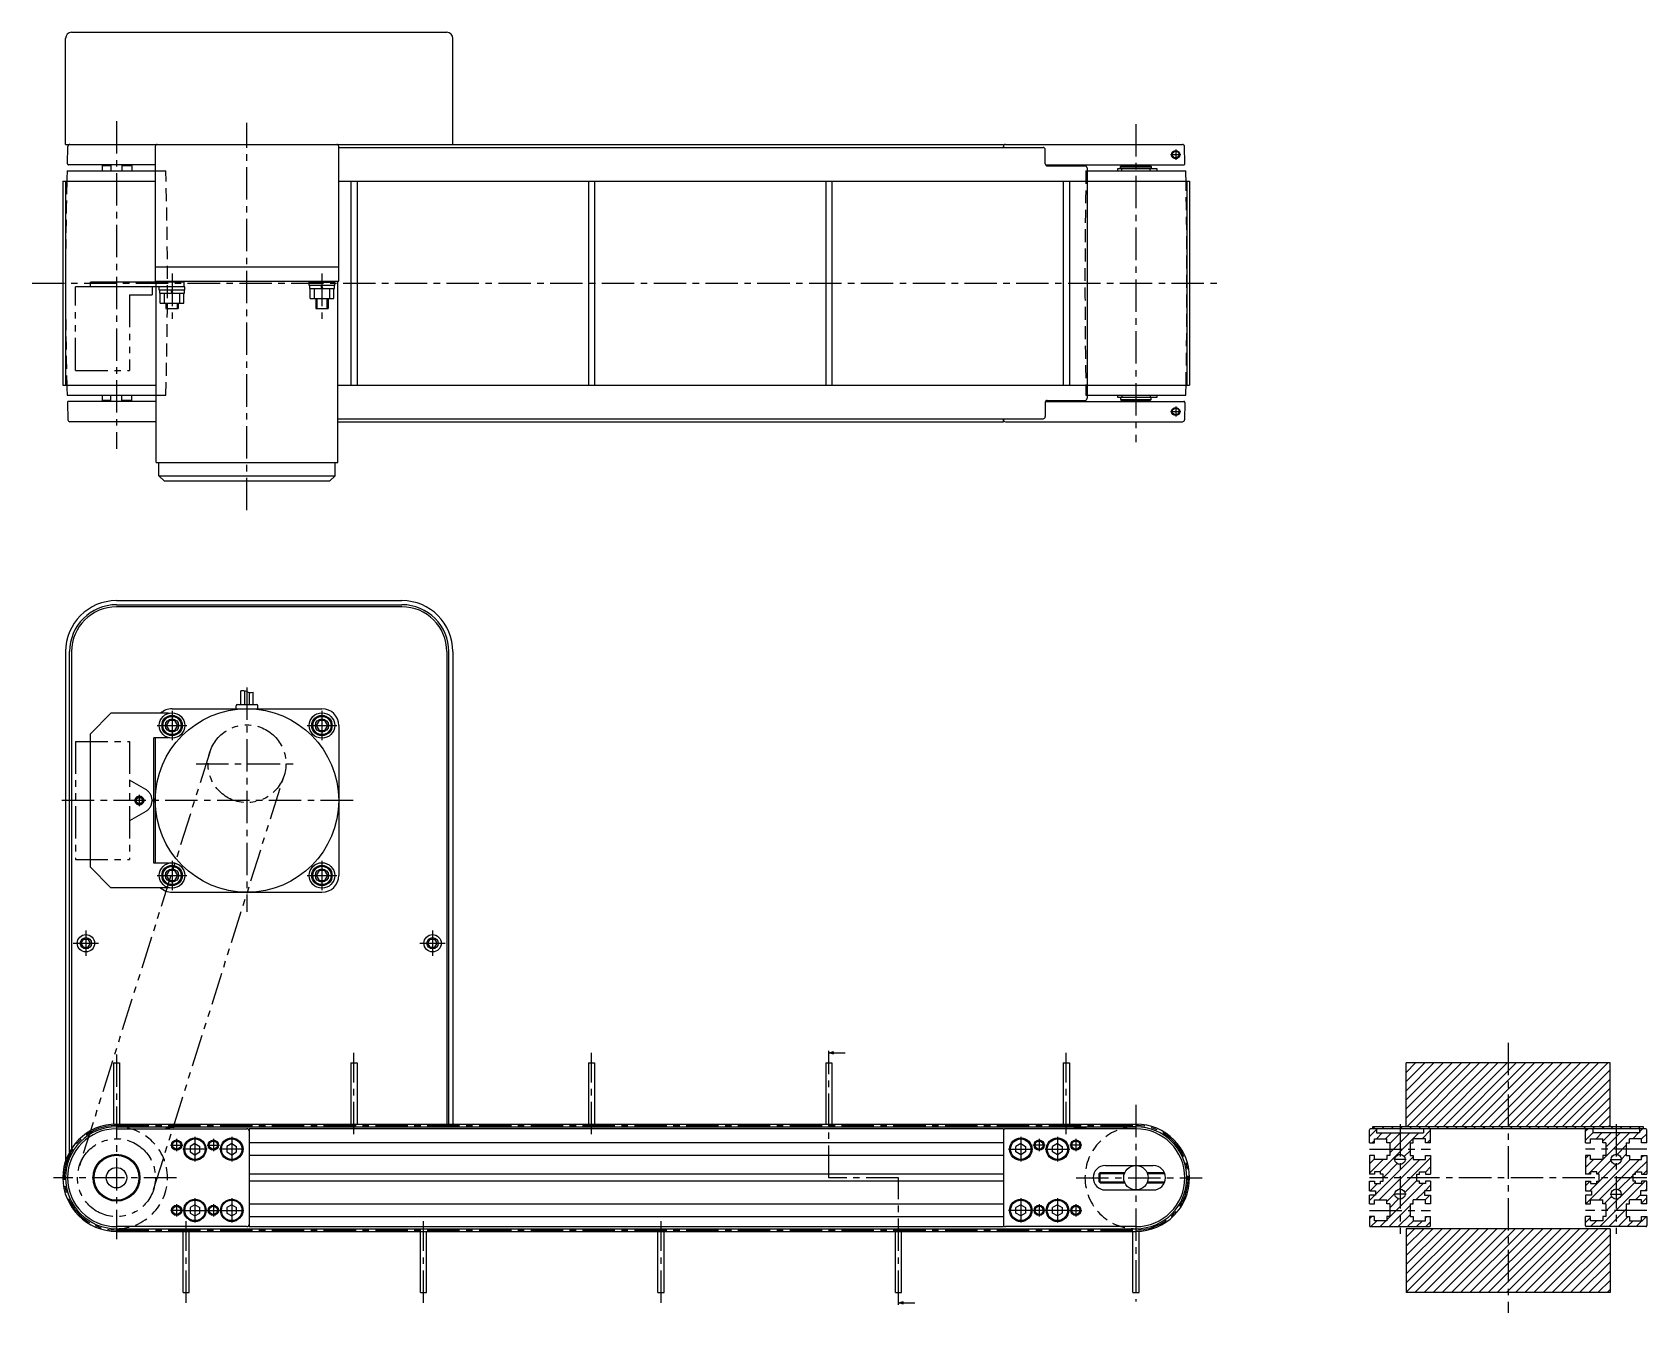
# Model space of a CAD drawing. Extents: x -10 to 1233, y -8 to 628.
# Drawn here: x 441 to 1233, y 0 to 628 of the extents above; entities that cross this region are included whole.
import ezdxf

# ---------------------------------------------------------------- set-up
doc = ezdxf.new("R2010")
doc.units = 0
doc.header["$LTSCALE"] = 0.5
for name, pattern in [('CENTER', [50.8, 31.75, -6.35, 6.35, -6.35]), ('DASHED', [19.05, 12.7, -6.35]), ('PHANTOM', [63.5, 31.75, -6.35, 6.35, -6.35, 6.35, -6.35])]:
    doc.linetypes.add(name, pattern=pattern)
doc.layers.get('0').update_dxf_attribs({"linetype": 'CONTINUOUS'})
for name, color, linetype in [('MSM_CENTER', 1, 'CENTER'), ('MSM_CONTINUOUS', 7, 'CONTINUOUS'), ('MSM_DASHED', 4, 'DASHED'), ('MSM_IMAGINARY', 6, 'PHANTOM'), ('MSM_NARROW', 5, 'CONTINUOUS')]:
    doc.layers.add(name, color=color, linetype=linetype)

# ---------------------------------------------------------------- blocks, each defined once
blk = doc.blocks.new('_OPEN30')
at = {"color": 0, "linetype": 'BYBLOCK'}
for p, q in [((-1, 0.27), (0, 0)), ((0, 0), (-1, -0.27)), ((0, 0), (-1, 0))]:
    blk.add_line(p, q, dxfattribs=at)
blk = doc.blocks.new('*U60')
at = {"color": 7, "linetype": 'CONTINUOUS'}
blk.add_lwpolyline([(595.34, 94.1), (600.84, 94.1)], dxfattribs=at)
at = {"color": 7, "linetype": 'CONTINUOUS', "xscale": 2.5, "yscale": 2.5, "zscale": 2.5, "rotation": 180}
blk.add_blockref('_OPEN30', (592.84, 94.1), dxfattribs=at)
blk = doc.blocks.new('*U61')
at = {"color": 7, "linetype": 'CONTINUOUS'}
blk.add_lwpolyline([(595.34, 147.9), (600.84, 147.9)], dxfattribs=at)
at = {"color": 7, "linetype": 'CONTINUOUS', "xscale": 2.5, "yscale": 2.5, "zscale": 2.5, "rotation": 180}
blk.add_blockref('_OPEN30', (592.84, 147.9), dxfattribs=at)
blk = doc.blocks.new('*X66')
at = {"color": 0}
for p, q in [((1096.78, 86.5), (1100.28, 90)), ((1100.2, 85.43), (1103.07, 88.3)), ((1101.88, 69.15), (1121.03, 88.3)), ((1104.69, 85.43), (1107.56, 88.3)), ((1106.78, 78.54), (1116.54, 88.3)), ((1106.78, 83.03), (1112.05, 88.3)), ((1122.65, 85.43), (1126.78, 89.56)), ((1098.2, 83.43), (1099.28, 84.51)), ((1113.88, 76.66), (1116.78, 79.56)), ((1125.14, 83.43), (1126.78, 85.07)), ((1096.78, 73.03), (1099.28, 75.53)), ((1096.78, 68.54), (1103.47, 75.23)), ((1099.78, 58.07), (1118.28, 76.57)), ((1101.63, 55.43), (1121.43, 75.23)), ((1103.48, 66.26), (1110.42, 73.2)), ((1105.28, 77.04), (1105.47, 77.23)), ((1111.47, 60.78), (1126.78, 76.09)), ((1124.28, 69.1), (1126.78, 71.6)), ((1096.78, 64.05), (1097.28, 64.55)), ((1097.12, 59.9), (1100.67, 63.45)), ((1105.28, 45.61), (1123.12, 63.45)), ((1114.18, 59), (1120.08, 64.9)), ((1096.78, 55.07), (1099.41, 57.7)), ((1105.28, 54.59), (1109.3, 58.61)), ((1106.78, 51.6), (1111.08, 55.9)), ((1119.59, 55.43), (1123.78, 59.62)), ((1124.06, 59.9), (1126.78, 62.62)), ((1124.08, 55.43), (1126.35, 57.7)), ((1106.46, 42.3), (1116.78, 52.62)), ((1110.95, 42.3), (1116.78, 48.13)), ((1117.59, 53.43), (1118.28, 54.12)), ((1126.57, 53.43), (1126.78, 53.64)), ((1096.78, 46.09), (1097.92, 47.23)), ((1097.48, 42.3), (1100.41, 45.23)), ((1101.97, 42.3), (1104.9, 45.23)), ((1115.44, 42.3), (1118.37, 45.23)), ((1119.93, 42.3), (1122.86, 45.23)), ((1124.28, 46.65), (1124.86, 47.23)), ((1124.42, 42.3), (1126.78, 44.66))]:
    blk.add_line(p, q, dxfattribs=at)
blk = doc.blocks.new('*X67')
at = {"color": 0}
for p, q in [((1202.78, 89.23), (1203.85, 90.3)), ((1202.78, 84.74), (1206.34, 88.3)), ((1207.97, 85.43), (1210.83, 88.3)), ((1211.28, 75.28), (1224.3, 88.3)), ((1211.28, 84.26), (1215.32, 88.3)), ((1212.78, 81.27), (1219.81, 88.3)), ((1225.93, 85.43), (1228.79, 88.3)), ((1229.28, 88.79), (1230.79, 90.3)), ((1230.28, 85.3), (1232.78, 87.8)), ((1218.25, 77.76), (1222.78, 82.29)), ((1223.93, 83.43), (1224.28, 83.79)), ((1202.78, 75.76), (1204.26, 77.23)), ((1202.78, 71.27), (1206.75, 75.23)), ((1202.91, 53.43), (1224.71, 75.23)), ((1204.05, 68.05), (1211.24, 75.23)), ((1204.88, 59.9), (1217.78, 72.8)), ((1208.54, 68.05), (1215.32, 74.83)), ((1209.4, 55.43), (1229.2, 75.23)), ((1220.28, 75.3), (1222.78, 77.8)), ((1227.6, 69.15), (1232.78, 74.33)), ((1230.28, 76.32), (1231.2, 77.23)), ((1202.78, 62.29), (1205.04, 64.55)), ((1209.73, 42.3), (1231.98, 64.55)), ((1218.96, 60.51), (1226.08, 67.63)), ((1219.87, 56.93), (1227.28, 64.34)), ((1226.5, 68.05), (1227.28, 68.83)), ((1230.99, 68.05), (1232.78, 69.84)), ((1211.89, 53.43), (1215.58, 57.12)), ((1212.78, 49.84), (1219.15, 56.21)), ((1227.36, 55.43), (1229.78, 57.86)), ((1230.28, 53.87), (1232.78, 56.37)), ((1231.82, 59.9), (1232.78, 60.86)), ((1214.22, 42.3), (1222.78, 50.86)), ((1202.78, 44.33), (1205.28, 46.83)), ((1205.24, 42.3), (1208.18, 45.23)), ((1218.71, 42.3), (1223.65, 47.23)), ((1223.2, 42.3), (1226.14, 45.23)), ((1227.69, 42.3), (1232.63, 47.23)), ((1232.18, 42.3), (1232.78, 42.9))]:
    blk.add_line(p, q, dxfattribs=at)
blk = doc.blocks.new('*X68')
at = {"color": 0}
for p, q in [((1099.58, 90.3), (1098.58, 91.3)), ((1104.07, 90.3), (1103.07, 91.3)), ((1108.56, 90.3), (1107.56, 91.3)), ((1113.05, 90.3), (1112.05, 91.3)), ((1117.54, 90.3), (1116.54, 91.3)), ((1122.03, 90.3), (1121.03, 91.3)), ((1126.52, 90.3), (1125.52, 91.3)), ((1131.01, 90.3), (1130.01, 91.3)), ((1135.5, 90.3), (1134.5, 91.3)), ((1140, 90.3), (1139, 91.3)), ((1144.49, 90.3), (1143.49, 91.3)), ((1148.98, 90.3), (1147.98, 91.3)), ((1153.47, 90.3), (1152.47, 91.3)), ((1157.96, 90.3), (1156.96, 91.3)), ((1162.45, 90.3), (1161.45, 91.3)), ((1166.94, 90.3), (1165.94, 91.3)), ((1171.43, 90.3), (1170.43, 91.3)), ((1175.92, 90.3), (1174.92, 91.3)), ((1180.41, 90.3), (1179.41, 91.3)), ((1184.9, 90.3), (1183.9, 91.3)), ((1189.39, 90.3), (1188.39, 91.3)), ((1193.88, 90.3), (1192.88, 91.3)), ((1198.37, 90.3), (1197.37, 91.3)), ((1202.86, 90.3), (1201.86, 91.3)), ((1207.35, 90.3), (1206.35, 91.3)), ((1211.84, 90.3), (1210.84, 91.3)), ((1216.33, 90.3), (1215.33, 91.3)), ((1220.82, 90.3), (1219.82, 91.3)), ((1225.31, 90.3), (1224.31, 91.3)), ((1229.8, 90.3), (1228.8, 91.3))]:
    blk.add_line(p, q, dxfattribs=at)
blk = doc.blocks.new('*X69')
at = {"color": 0}
for p, q in [((1114.78, 95.52), (1141.86, 122.6)), ((1114.78, 100.01), (1137.37, 122.6)), ((1114.78, 104.5), (1132.88, 122.6)), ((1114.78, 108.99), (1128.39, 122.6)), ((1114.78, 113.48), (1123.9, 122.6)), ((1114.78, 117.97), (1119.41, 122.6)), ((1114.78, 122.46), (1114.92, 122.6)), ((1115.05, 91.3), (1146.35, 122.6)), ((1119.54, 91.3), (1150.84, 122.6)), ((1124.03, 91.3), (1155.33, 122.6)), ((1128.52, 91.3), (1159.82, 122.6)), ((1133.01, 91.3), (1164.31, 122.6)), ((1137.5, 91.3), (1168.8, 122.6)), ((1141.99, 91.3), (1173.29, 122.6)), ((1146.48, 91.3), (1177.78, 122.6)), ((1150.97, 91.3), (1182.27, 122.6)), ((1155.46, 91.3), (1186.76, 122.6)), ((1159.95, 91.3), (1191.25, 122.6)), ((1164.44, 91.3), (1195.74, 122.6)), ((1168.93, 91.3), (1200.23, 122.6)), ((1173.42, 91.3), (1204.72, 122.6)), ((1177.91, 91.3), (1209.21, 122.6)), ((1182.4, 91.3), (1213.7, 122.6)), ((1186.89, 91.3), (1214.78, 119.19)), ((1191.38, 91.3), (1214.78, 114.7)), ((1195.87, 91.3), (1214.78, 110.21)), ((1200.36, 91.3), (1214.78, 105.72)), ((1204.85, 91.3), (1214.78, 101.23)), ((1209.34, 91.3), (1214.78, 96.74)), ((1213.83, 91.3), (1214.78, 92.25))]:
    blk.add_line(p, q, dxfattribs=at)
blk = doc.blocks.new('*X70')
at = {"color": 0}
for p, q in [((1114.78, 10.21), (1145.87, 41.3)), ((1114.78, 14.7), (1141.38, 41.3)), ((1114.78, 19.19), (1136.89, 41.3)), ((1114.78, 23.68), (1132.4, 41.3)), ((1114.78, 28.17), (1127.91, 41.3)), ((1114.78, 32.66), (1123.42, 41.3)), ((1114.78, 37.15), (1118.93, 41.3)), ((1119.06, 10), (1150.36, 41.3)), ((1123.55, 10), (1154.85, 41.3)), ((1128.04, 10), (1159.34, 41.3)), ((1132.53, 10), (1163.83, 41.3)), ((1137.02, 10), (1168.32, 41.3)), ((1141.51, 10), (1172.81, 41.3)), ((1146, 10), (1177.3, 41.3)), ((1150.49, 10), (1181.79, 41.3)), ((1154.98, 10), (1186.28, 41.3)), ((1159.47, 10), (1190.77, 41.3)), ((1163.96, 10), (1195.26, 41.3)), ((1168.45, 10), (1199.75, 41.3)), ((1172.94, 10), (1204.24, 41.3)), ((1177.43, 10), (1208.73, 41.3)), ((1181.92, 10), (1213.22, 41.3)), ((1186.41, 10), (1214.78, 38.37)), ((1190.9, 10), (1214.78, 33.88)), ((1195.39, 10), (1214.78, 29.39)), ((1199.88, 10), (1214.78, 24.9)), ((1204.37, 10), (1214.78, 20.41)), ((1208.86, 10), (1214.78, 15.92)), ((1213.35, 10), (1214.78, 11.43))]:
    blk.add_line(p, q, dxfattribs=at)

msp = doc.modelspace()

# ---------------------------------------------------------------- linework, layer by layer
at = {"layer": 'MSM_CENTER'}
for p, q in [((482.27, 584.39), (482.27, 423.8)), ((546.27, 393.62), (546.27, 583.59)), ((982.27, 583.04), (982.27, 427.04)), ((1001.77, 570.54), (1001.77, 565.54)), ((999.27, 568.04), (1004.27, 568.04)), ((509.5, 509.67), (509.5, 487.14)), ((583.04, 509.67), (583.04, 487.14)), ((440.97, 505.04), (1023.57, 505.04)), ((1001.77, 444.54), (1001.77, 439.54)), ((999.27, 442.04), (1004.27, 442.04)), ((546.27, 306.79), (546.27, 196.71)), ((509.5, 295.32), (509.5, 280.82)), ((583.04, 295.32), (583.04, 280.82)), ((502.25, 288.07), (516.75, 288.07)), ((575.79, 288.07), (590.29, 288.07)), ((521.27, 269.3), (571.27, 269.3)), ((493.5, 248.53), (493.5, 254.14)), ((598.27, 251.3), (452.65, 251.3)), ((509.5, 221.78), (509.5, 207.28)), ((583.04, 221.78), (583.04, 207.28)), ((502.25, 214.53), (516.75, 214.53)), ((575.79, 214.53), (590.29, 214.53)), ((467.27, 187.55), (467.27, 175.05)), ((637.27, 187.55), (637.27, 175.05)), ((461.02, 181.3), (473.52, 181.3)), ((631.02, 181.3), (643.52, 181.3)), ((598.73, 87.6), (598.73, 127.6)), ((715.19, 87.6), (715.19, 127.6)), ((831.65, 66.3), (831.65, 127.6)), ((948.11, 87.6), (948.11, 127.6)), ((1164.78, 132.5), (1164.78, 0.1)), ((482.27, 126.67), (482.27, 36.18)), ((982.27, 102.04), (982.27, 5.58)), ((482.27, 91.95), (982.27, 91.95)), ((1111.78, 92.53), (1111.78, 38.73)), ((1217.78, 92.53), (1217.78, 38.73)), ((508.77, 82.3), (514.77, 82.3)), ((511.77, 85.3), (511.77, 79.3)), ((526.77, 80.3), (514.77, 80.3)), ((520.77, 86.3), (520.77, 74.3)), ((526.77, 82.3), (532.77, 82.3)), ((529.77, 85.3), (529.77, 79.3)), ((544.77, 80.3), (532.77, 80.3)), ((538.77, 86.3), (538.77, 74.3)), ((919.77, 80.3), (931.77, 80.3)), ((925.77, 86.3), (925.77, 74.3)), ((937.77, 82.3), (931.77, 82.3)), ((934.77, 85.3), (934.77, 79.3)), ((937.77, 80.3), (949.77, 80.3)), ((943.77, 86.3), (943.77, 74.3)), ((955.77, 82.3), (949.77, 82.3)), ((952.77, 85.3), (952.77, 79.3)), ((1096.78, 80.3), (1126.78, 80.3)), ((1232.78, 80.3), (1202.78, 80.3)), ((1114.78, 75.3), (1108.78, 75.3)), ((1214.78, 75.3), (1220.78, 75.3)), ((511.63, 66.3), (451.3, 66.3)), ((865.81, 66.3), (831.65, 66.3)), ((865.81, 5), (865.81, 66.3)), ((953, 66.3), (1014.76, 66.3)), ((1232.78, 66.3), (1096.78, 66.3)), ((520.77, 56.3), (520.77, 44.3)), ((538.77, 56.3), (538.77, 44.3)), ((925.77, 56.3), (925.77, 44.3)), ((943.77, 56.3), (943.77, 44.3)), ((1114.78, 58.3), (1108.78, 58.3)), ((1214.78, 58.3), (1220.78, 58.3)), ((514.77, 50.3), (508.77, 50.3)), ((511.77, 53.3), (511.77, 47.3)), ((514.77, 50.3), (526.77, 50.3)), ((526.77, 50.3), (532.77, 50.3)), ((529.77, 53.3), (529.77, 47.3)), ((532.77, 50.3), (544.77, 50.3)), ((931.77, 50.3), (919.77, 50.3)), ((937.77, 50.3), (931.77, 50.3)), ((934.77, 53.3), (934.77, 47.3)), ((949.77, 50.3), (937.77, 50.3)), ((949.77, 50.3), (955.77, 50.3)), ((952.77, 53.3), (952.77, 47.3)), ((1096.78, 50.3), (1126.78, 50.3)), ((1232.78, 50.3), (1202.78, 50.3)), ((482.27, 40.65), (982.27, 40.65)), ((516.43, 5), (516.43, 45)), ((632.89, 5), (632.89, 45)), ((749.35, 5), (749.35, 45))]:
    msp.add_line(p, q, dxfattribs=at)
for centre, start, end in [((482.27, 66.3), 90, 270), ((982.27, 66.3), 270, 90)]:
    msp.add_arc(centre, 25.65, start, end, dxfattribs=at)
at = {"layer": 'MSM_CONTINUOUS'}
for p, q in [((460.27, 628.04), (644.27, 628.04)), ((457.27, 573.04), (457.27, 625.04)), ((647.27, 573.04), (647.27, 625.04)), ((457.27, 573.04), (917.27, 573.04)), ((458.28, 563.55), (458.42, 572.05)), ((501.27, 572.04), (501.27, 506.04)), ((591.27, 506.04), (591.27, 572.04)), ((591.27, 571.54), (936.77, 571.54)), ((917.27, 573.04), (917.27, 571.54)), ((917.27, 571.54), (917.27, 572.04)), ((918.27, 573.04), (1005.11, 573.04)), ((937.77, 563.54), (937.77, 570.54)), ((1006.26, 563.55), (1006.11, 572.05)), ((501.27, 563.04), (458.78, 563.04)), ((475.27, 563.04), (475.27, 560.04)), ((479.57, 562.54), (475.27, 562.54)), ((479.57, 563.04), (479.57, 560.04)), ((484.96, 563.04), (484.96, 560.04)), ((489.77, 562.54), (484.96, 562.54)), ((489.77, 562.54), (489.27, 563.04)), ((489.77, 562.54), (489.77, 560.04)), ((937.9, 563.04), (1005.76, 563.04)), ((938.77, 562.54), (957.32, 562.54)), ((949.27, 563.04), (949.27, 562.54)), ((949.77, 563.04), (949.77, 562.54)), ((974.77, 562.19), (975.27, 562.69)), ((989.27, 562.69), (975.27, 562.69)), ((976.27, 563.04), (976.27, 562.69)), ((988.27, 563.04), (988.27, 562.69)), ((989.27, 562.69), (989.77, 562.19)), ((455.97, 555.04), (501.27, 555.04)), ((455.97, 555.04), (455.97, 455.04)), ((457.27, 555.04), (457.27, 455.04)), ((458.07, 560.04), (501.27, 560.04)), ((591.27, 555.04), (1008.57, 555.04)), ((597.23, 555.04), (597.23, 455.04)), ((600.23, 555.04), (600.23, 455.04)), ((713.69, 555.04), (713.69, 455.04)), ((716.69, 555.04), (716.69, 455.04)), ((830.15, 555.04), (830.15, 455.04)), ((833.15, 555.04), (833.15, 455.04)), ((946.61, 555.04), (946.61, 455.04)), ((949.61, 555.04), (949.61, 455.04)), ((958.32, 561.54), (958.32, 448.54)), ((958.32, 560.04), (1006.77, 560.04)), ((973.27, 561.04), (973.27, 560.04)), ((992.67, 561.04), (973.27, 561.04)), ((974.77, 562.19), (989.77, 562.19)), ((974.77, 561.19), (974.77, 562.19)), ((989.77, 561.19), (974.77, 561.19)), ((975.12, 561.04), (975.12, 561.19)), ((975.37, 560.04), (975.37, 561.04)), ((989.17, 560.04), (989.17, 561.04)), ((989.42, 561.04), (989.42, 561.19)), ((989.77, 562.19), (989.77, 561.19)), ((992.67, 560.04), (992.67, 561.04)), ((1007.27, 555.04), (1007.27, 455.04)), ((1008.57, 555.04), (1008.57, 455.04)), ((501.27, 513.04), (591.27, 513.04)), ((515.5, 505.54), (469.5, 505.54)), ((469.5, 503.24), (469.5, 505.54)), ((515.75, 503.24), (469.5, 503.24)), ((501.27, 506.04), (591.27, 506.04)), ((501.77, 417.04), (501.77, 506.04)), ((503.25, 501.64), (503.25, 503.24)), ((515.75, 501.64), (503.25, 501.64)), ((503.4, 501.64), (503.4, 500.14)), ((503.4, 500.14), (515.6, 500.14)), ((503.72, 495.14), (503.72, 500.14)), ((504, 505.54), (504, 506.04)), ((505.7, 500.14), (505.7, 495.14)), ((509.5, 500.14), (509.1, 501.64)), ((509.89, 500.14), (509.5, 501.64)), ((513.2, 500.14), (513.2, 495.14)), ((515, 505.54), (515, 506.04)), ((515.27, 495.14), (515.27, 500.14)), ((515.5, 503.24), (515.5, 505.54)), ((515.6, 500.14), (515.6, 501.64)), ((515.75, 501.64), (515.75, 503.24)), ((576.79, 503.94), (576.79, 505.54)), ((576.79, 505.54), (589.29, 505.54)), ((589.29, 503.94), (576.79, 503.94)), ((576.94, 503.94), (576.94, 502.44)), ((576.94, 502.44), (589.14, 502.44)), ((577.26, 497.44), (577.26, 502.44)), ((577.54, 505.54), (577.54, 506.04)), ((579.24, 502.44), (579.24, 497.44)), ((583.04, 502.44), (582.64, 503.94)), ((583.43, 502.44), (583.04, 503.94)), ((586.74, 502.44), (586.74, 497.44)), ((588.54, 505.54), (588.54, 506.04)), ((588.81, 497.44), (588.81, 502.44)), ((589.14, 502.44), (589.14, 503.94)), ((589.29, 503.94), (589.29, 505.54)), ((590.77, 417.04), (590.77, 506.04)), ((503.72, 495.14), (515.27, 495.14)), ((506.5, 495.14), (506.5, 492.54)), ((506.5, 492.54), (512.5, 492.54)), ((512.5, 495.14), (512.5, 492.54)), ((577.26, 497.44), (588.81, 497.44)), ((580.04, 497.44), (580.04, 492.54)), ((580.04, 492.54), (586.04, 492.54)), ((586.04, 497.44), (586.04, 492.54)), ((455.97, 455.04), (501.77, 455.04)), ((590.77, 455.04), (1008.57, 455.04)), ((458.07, 450.04), (501.77, 450.04)), ((458.28, 446.53), (458.42, 438.02)), ((501.77, 447.04), (458.78, 447.04)), ((475.27, 450.04), (475.27, 447.04)), ((479.57, 447.54), (475.27, 447.54)), ((479.57, 447.04), (479.57, 450.04)), ((484.96, 447.04), (484.96, 450.04)), ((489.77, 447.54), (484.96, 447.54)), ((489.77, 447.54), (489.27, 447.04)), ((489.77, 447.54), (489.77, 450.04)), ((937.77, 446.54), (937.77, 439.54)), ((937.9, 447.04), (1005.76, 447.04)), ((938.77, 447.54), (957.32, 447.54)), ((949.27, 447.54), (949.27, 447.04)), ((949.77, 447.54), (949.77, 447.04)), ((958.32, 450.04), (1006.77, 450.04)), ((973.27, 450.04), (973.27, 449.04)), ((973.27, 449.04), (992.67, 449.04)), ((989.77, 448.89), (974.77, 448.89)), ((974.77, 448.89), (974.77, 447.89)), ((974.77, 447.89), (975.27, 447.39)), ((974.77, 447.89), (989.77, 447.89)), ((975.12, 449.04), (975.12, 448.89)), ((989.27, 447.39), (975.27, 447.39)), ((975.37, 450.04), (975.37, 449.04)), ((976.27, 447.04), (976.27, 447.39)), ((988.27, 447.04), (988.27, 447.39)), ((989.17, 450.04), (989.17, 449.04)), ((989.27, 447.39), (989.77, 447.89)), ((989.42, 449.04), (989.42, 448.89)), ((989.77, 447.89), (989.77, 448.89)), ((992.67, 449.04), (992.67, 450.04)), ((1006.26, 446.53), (1006.11, 438.02)), ((501.77, 437.04), (459.42, 437.04)), ((590.77, 438.54), (936.77, 438.54)), ((590.77, 437.04), (917.27, 437.04)), ((917.27, 437.04), (917.27, 438.54)), ((917.27, 438.54), (917.27, 438.04)), ((918.27, 437.04), (1005.11, 437.04)), ((501.77, 417.04), (590.77, 417.04)), ((503.07, 410.54), (503.07, 417.04)), ((589.47, 410.54), (589.47, 417.04)), ((503.07, 410.54), (589.47, 410.54)), ((503.07, 410.54), (505.57, 408.04)), ((505.57, 408.04), (586.97, 408.04)), ((589.47, 410.54), (586.97, 408.04)), ((482.27, 349.3), (622.27, 349.3)), ((482.27, 347.3), (622.27, 347.3)), ((622.27, 346.3), (482.27, 346.3)), ((457.27, 324.3), (457.27, 74.47)), ((459.27, 79.05), (459.27, 324.3)), ((460.27, 324.3), (460.27, 80.71)), ((644.27, 324.3), (644.27, 92.6)), ((645.27, 92.6), (645.27, 324.3)), ((647.27, 324.3), (647.27, 92.6)), ((543.27, 298.3), (543.27, 305)), ((545.27, 298.3), (545.27, 305.06)), ((547.27, 304.27), (547.27, 298.3)), ((549.27, 298.3), (549.27, 304.44)), ((469.5, 284.07), (479.5, 294.07)), ((507.75, 294.07), (479.5, 294.07)), ((509.5, 296.3), (583.04, 296.3)), ((541.02, 296.3), (541.02, 297.8)), ((541.52, 298.3), (551.02, 298.3)), ((551.52, 296.3), (551.52, 297.8)), ((591.27, 288.07), (591.27, 214.53)), ((469.5, 218.53), (469.5, 284.07)), ((500.5, 220.53), (500.5, 282.07)), ((507.75, 282.07), (500.5, 282.07)), ((501.27, 282.07), (501.27, 220.53)), ((469.5, 218.53), (479.5, 208.53)), ((507.75, 220.53), (500.5, 220.53)), ((507.75, 208.53), (479.5, 208.53)), ((509.5, 206.3), (583.04, 206.3)), ((464.96, 181.3), (466.11, 183.3)), ((466.11, 183.3), (468.42, 183.3)), ((469.58, 181.3), (468.42, 183.3)), ((634.96, 181.3), (636.11, 183.3)), ((636.11, 183.3), (638.42, 183.3)), ((639.58, 181.3), (638.42, 183.3)), ((466.11, 179.3), (464.96, 181.3)), ((466.11, 179.3), (468.42, 179.3)), ((468.42, 179.3), (469.58, 181.3)), ((636.11, 179.3), (634.96, 181.3)), ((636.11, 179.3), (638.42, 179.3)), ((638.42, 179.3), (639.58, 181.3)), ((831.65, 126.6), (831.65, 128.6)), ((480.77, 122.6), (480.77, 92.56)), ((480.77, 122.6), (483.77, 122.6)), ((483.77, 122.6), (483.77, 92.6)), ((597.23, 122.6), (597.23, 92.6)), ((597.23, 122.6), (600.23, 122.6)), ((600.23, 122.6), (600.23, 92.6)), ((713.69, 122.6), (713.69, 92.6)), ((713.69, 122.6), (716.69, 122.6)), ((716.69, 122.6), (716.69, 92.6)), ((830.15, 122.6), (830.15, 92.6)), ((830.15, 122.6), (833.15, 122.6)), ((833.15, 122.6), (833.15, 92.6)), ((946.61, 122.6), (946.61, 92.6)), ((946.61, 122.6), (949.61, 122.6)), ((949.61, 122.6), (949.61, 92.6)), ((1214.78, 122.6), (1114.78, 122.6)), ((1114.78, 91.3), (1114.78, 122.6)), ((1214.78, 91.3), (1214.78, 122.6)), ((482.27, 92.6), (982.27, 92.6)), ((482.27, 91.3), (982.27, 91.3)), ((482.27, 90.3), (546.27, 90.3)), ((514.72, 91.3), (506.71, 90.6)), ((917.27, 90.3), (547.27, 90.3)), ((547.27, 90.3), (547.27, 42.3)), ((547.27, 89.3), (547.27, 43.3)), ((917.27, 90.3), (917.27, 42.3)), ((917.27, 89.3), (917.27, 43.3)), ((982.27, 90.3), (918.27, 90.3)), ((949.81, 91.3), (957.82, 90.6)), ((1096.78, 83.43), (1096.78, 89.8)), ((1232.28, 90.3), (1097.28, 90.3)), ((1231.28, 91.3), (1098.28, 91.3)), ((1098.28, 91.3), (1098.28, 90.3)), ((1100.28, 90.3), (1100.28, 88.3)), ((1100.28, 88.3), (1123.28, 88.3)), ((1123.28, 90.3), (1123.28, 88.3)), ((1126.78, 83.43), (1126.78, 89.8)), ((1202.78, 83.43), (1202.78, 89.8)), ((1206.28, 90.3), (1206.28, 88.3)), ((1229.28, 88.3), (1206.28, 88.3)), ((1229.28, 90.3), (1229.28, 88.3)), ((1231.28, 90.3), (1231.28, 91.3)), ((1232.78, 83.43), (1232.78, 89.8)), ((520.77, 83.05), (518.39, 81.67)), ((518.39, 81.67), (518.39, 78.93)), ((520.77, 83.05), (523.15, 81.67)), ((523.15, 78.93), (523.15, 81.67)), ((538.77, 83.05), (536.39, 81.67)), ((536.39, 81.67), (536.39, 78.93)), ((538.77, 83.05), (541.15, 81.67)), ((541.15, 78.93), (541.15, 81.67)), ((917.27, 83.43), (547.27, 83.43)), ((925.77, 83.05), (923.39, 81.67)), ((923.39, 78.93), (923.39, 81.67)), ((925.77, 83.05), (928.15, 81.67)), ((928.15, 81.67), (928.15, 78.93)), ((943.77, 83.05), (941.39, 81.67)), ((941.39, 78.93), (941.39, 81.67)), ((943.77, 83.05), (946.15, 81.67)), ((946.15, 81.67), (946.15, 78.93)), ((1096.78, 83.43), (1099.28, 83.43)), ((1099.28, 83.43), (1099.28, 85.43)), ((1099.28, 85.43), (1105.28, 85.43)), ((1105.28, 83.43), (1105.28, 85.43)), ((1106.78, 83.43), (1105.28, 83.43)), ((1106.78, 83.43), (1106.78, 77.23)), ((1116.78, 83.43), (1118.28, 83.43)), ((1116.78, 83.43), (1116.78, 77.23)), ((1124.28, 85.43), (1118.28, 85.43)), ((1118.28, 83.43), (1118.28, 85.43)), ((1124.28, 83.43), (1124.28, 85.43)), ((1126.78, 83.43), (1124.28, 83.43)), ((1202.78, 83.43), (1205.28, 83.43)), ((1205.28, 83.43), (1205.28, 85.43)), ((1205.28, 85.43), (1211.28, 85.43)), ((1211.28, 83.43), (1211.28, 85.43)), ((1212.78, 83.43), (1211.28, 83.43)), ((1212.78, 83.43), (1212.78, 77.23)), ((1222.78, 83.43), (1224.28, 83.43)), ((1222.78, 83.43), (1222.78, 77.23)), ((1230.28, 85.43), (1224.28, 85.43)), ((1224.28, 83.43), (1224.28, 85.43)), ((1230.28, 83.43), (1230.28, 85.43)), ((1232.78, 83.43), (1230.28, 83.43)), ((518.39, 78.93), (520.77, 77.55)), ((520.77, 77.55), (523.15, 78.93)), ((536.39, 78.93), (538.77, 77.55)), ((538.77, 77.55), (541.15, 78.93)), ((917.27, 77.23), (547.27, 77.23)), ((925.77, 77.55), (923.39, 78.93)), ((928.15, 78.93), (925.77, 77.55)), ((943.77, 77.55), (941.39, 78.93)), ((946.15, 78.93), (943.77, 77.55)), ((967.29, 72.3), (990.79, 72.3)), ((1099.28, 77.23), (1096.78, 77.23)), ((1096.78, 77.23), (1096.78, 68.05)), ((1099.28, 75.23), (1099.28, 77.23)), ((1105.28, 75.23), (1099.28, 75.23)), ((1106.78, 77.23), (1105.28, 77.23)), ((1105.28, 77.23), (1105.28, 75.23)), ((1116.78, 77.23), (1118.28, 77.23)), ((1118.28, 77.23), (1118.28, 75.23)), ((1118.28, 75.23), (1124.28, 75.23)), ((1124.28, 75.23), (1124.28, 77.23)), ((1124.28, 77.23), (1126.78, 77.23)), ((1126.78, 77.23), (1126.78, 68.05)), ((1205.28, 77.23), (1202.78, 77.23)), ((1202.78, 77.23), (1202.78, 68.05)), ((1205.28, 75.23), (1205.28, 77.23)), ((1211.28, 75.23), (1205.28, 75.23)), ((1212.78, 77.23), (1211.28, 77.23)), ((1211.28, 77.23), (1211.28, 75.23)), ((1222.78, 77.23), (1224.28, 77.23)), ((1224.28, 77.23), (1224.28, 75.23)), ((1224.28, 75.23), (1230.28, 75.23)), ((1230.28, 75.23), (1230.28, 77.23)), ((1230.28, 77.23), (1232.78, 77.23)), ((1232.78, 77.23), (1232.78, 68.05)), ((917.27, 68.05), (547.27, 68.05)), ((917.27, 64.55), (547.27, 64.55)), ((964.29, 68.37), (964.72, 68.8)), ((964.29, 64.23), (964.29, 68.37)), ((964.72, 63.8), (964.29, 64.23)), ((964.72, 63.8), (964.72, 68.8)), ((964.72, 68.8), (976.81, 68.8)), ((964.72, 63.8), (976.81, 63.8)), ((987.72, 68.8), (996.24, 68.8)), ((987.72, 63.8), (996.24, 63.8)), ((1099.28, 68.05), (1096.78, 68.05)), ((1096.78, 59.9), (1096.78, 64.57)), ((1096.78, 59.9), (1096.78, 64.57)), ((1096.78, 64.55), (1099.28, 64.55)), ((1102.28, 69.15), (1099.28, 69.15)), ((1099.28, 69.15), (1099.28, 68.05)), ((1099.28, 64.55), (1099.28, 63.45)), ((1099.28, 63.45), (1102.28, 63.45)), ((1102.28, 68.05), (1102.28, 69.15)), ((1103.48, 68.05), (1102.28, 68.05)), ((1102.28, 63.45), (1102.28, 64.55)), ((1102.28, 64.55), (1103.48, 64.55)), ((1103.48, 64.55), (1103.48, 68.05)), ((1120.08, 68.05), (1121.28, 68.05)), ((1120.08, 64.55), (1120.08, 68.05)), ((1121.28, 64.55), (1120.08, 64.55)), ((1121.28, 69.15), (1124.28, 69.15)), ((1121.28, 68.05), (1121.28, 69.15)), ((1121.28, 63.45), (1121.28, 64.55)), ((1124.28, 63.45), (1121.28, 63.45)), ((1124.28, 69.15), (1124.28, 68.05)), ((1124.28, 68.05), (1126.78, 68.05)), ((1124.28, 64.55), (1124.28, 63.45)), ((1126.78, 64.55), (1124.28, 64.55)), ((1126.78, 64.55), (1126.78, 59.9)), ((1205.28, 68.05), (1202.78, 68.05)), ((1202.78, 64.55), (1205.28, 64.55)), ((1202.78, 64.55), (1202.78, 59.9)), ((1205.28, 69.15), (1205.28, 68.05)), ((1208.28, 69.15), (1205.28, 69.15)), ((1205.28, 64.55), (1205.28, 63.45)), ((1205.28, 63.45), (1208.28, 63.45)), ((1208.28, 68.05), (1208.28, 69.15)), ((1209.48, 68.05), (1208.28, 68.05)), ((1208.28, 64.55), (1209.48, 64.55)), ((1208.28, 63.45), (1208.28, 64.55)), ((1209.48, 64.55), (1209.48, 68.05)), ((1226.08, 64.55), (1226.08, 68.05)), ((1226.08, 68.05), (1227.28, 68.05)), ((1227.28, 64.55), (1226.08, 64.55)), ((1227.28, 68.05), (1227.28, 69.15)), ((1227.28, 69.15), (1230.28, 69.15)), ((1227.28, 63.45), (1227.28, 64.55)), ((1230.28, 63.45), (1227.28, 63.45)), ((1230.28, 69.15), (1230.28, 68.05)), ((1230.28, 68.05), (1232.78, 68.05)), ((1232.78, 64.55), (1230.28, 64.55)), ((1230.28, 64.55), (1230.28, 63.45)), ((1232.78, 59.9), (1232.78, 64.57)), ((1232.78, 59.9), (1232.78, 64.57)), ((967.29, 60.3), (990.79, 60.3)), ((1096.78, 59.9), (1099.78, 59.9)), ((1096.78, 53.43), (1096.78, 57.7)), ((1096.78, 53.43), (1096.78, 57.7)), ((1099.78, 57.7), (1096.78, 57.7)), ((1099.28, 55.43), (1105.28, 55.43)), ((1099.28, 53.43), (1099.28, 55.43)), ((1099.78, 59.9), (1099.78, 57.7)), ((1099.78, 59.9), (1099.78, 57.7)), ((1105.28, 53.43), (1105.28, 55.43)), ((1124.28, 55.43), (1118.28, 55.43)), ((1118.28, 53.43), (1118.28, 55.43)), ((1123.78, 59.9), (1123.78, 57.7)), ((1126.78, 59.9), (1123.78, 59.9)), ((1123.78, 59.9), (1123.78, 57.7)), ((1123.78, 57.7), (1126.78, 57.7)), ((1124.28, 53.43), (1124.28, 55.43)), ((1126.78, 57.7), (1126.78, 53.43)), ((1202.78, 59.9), (1205.78, 59.9)), ((1205.78, 57.7), (1202.78, 57.7)), ((1202.78, 57.7), (1202.78, 53.43)), ((1205.28, 53.43), (1205.28, 55.43)), ((1205.28, 55.43), (1211.28, 55.43)), ((1205.78, 59.9), (1205.78, 57.7)), ((1205.78, 59.9), (1205.78, 57.7)), ((1211.28, 53.43), (1211.28, 55.43)), ((1230.28, 55.43), (1224.28, 55.43)), ((1224.28, 53.43), (1224.28, 55.43)), ((1229.78, 59.9), (1229.78, 57.7)), ((1232.78, 59.9), (1229.78, 59.9)), ((1229.78, 59.9), (1229.78, 57.7)), ((1229.78, 57.7), (1232.78, 57.7)), ((1230.28, 53.43), (1230.28, 55.43)), ((1232.78, 53.43), (1232.78, 57.7)), ((1232.78, 53.43), (1232.78, 57.7)), ((520.77, 53.05), (518.39, 51.67)), ((518.39, 51.67), (518.39, 48.93)), ((518.39, 48.93), (520.77, 47.55)), ((520.77, 53.05), (523.15, 51.67)), ((520.77, 47.55), (523.15, 48.93)), ((523.15, 48.93), (523.15, 51.67)), ((538.77, 53.05), (536.39, 51.67)), ((536.39, 51.67), (536.39, 48.93)), ((536.39, 48.93), (538.77, 47.55)), ((538.77, 53.05), (541.15, 51.67)), ((538.77, 47.55), (541.15, 48.93)), ((541.15, 48.93), (541.15, 51.67)), ((917.27, 53.4), (547.27, 53.4)), ((925.77, 53.05), (923.39, 51.67)), ((923.39, 48.93), (923.39, 51.67)), ((925.77, 47.55), (923.39, 48.93)), ((925.77, 53.05), (928.15, 51.67)), ((928.15, 48.93), (925.77, 47.55)), ((928.15, 51.67), (928.15, 48.93)), ((943.77, 53.05), (941.39, 51.67)), ((941.39, 48.93), (941.39, 51.67)), ((943.77, 47.55), (941.39, 48.93)), ((943.77, 53.05), (946.15, 51.67)), ((946.15, 48.93), (943.77, 47.55)), ((946.15, 51.67), (946.15, 48.93)), ((1096.78, 53.43), (1099.28, 53.43)), ((1096.78, 53.43), (1098.58, 53.43)), ((1106.78, 53.43), (1105.28, 53.43)), ((1106.78, 53.43), (1106.78, 47.23)), ((1116.78, 53.43), (1118.28, 53.43)), ((1116.78, 53.43), (1116.78, 47.23)), ((1126.78, 53.43), (1124.28, 53.43)), ((1202.78, 53.43), (1205.28, 53.43)), ((1212.78, 53.43), (1211.28, 53.43)), ((1212.78, 53.43), (1212.78, 47.23)), ((1222.78, 53.43), (1224.28, 53.43)), ((1222.78, 53.43), (1222.78, 47.23)), ((1232.78, 53.43), (1230.28, 53.43)), ((1232.78, 53.43), (1230.98, 53.43)), ((546.27, 42.3), (482.27, 42.3)), ((482.27, 41.3), (982.27, 41.3)), ((482.27, 40), (982.27, 40)), ((514.93, 10), (514.93, 40)), ((517.93, 10), (517.93, 40)), ((917.27, 47.2), (547.27, 47.2)), ((547.27, 42.3), (917.27, 42.3)), ((631.39, 10), (631.39, 40)), ((634.39, 10), (634.39, 40)), ((747.85, 10), (747.85, 40)), ((750.85, 10), (750.85, 40)), ((864.31, 10), (864.31, 40)), ((867.31, 10), (867.31, 40)), ((982.27, 42.3), (918.27, 42.3)), ((980.77, 10), (980.77, 40)), ((983.77, 10), (983.77, 40.04)), ((1096.78, 47.23), (1096.78, 42.8)), ((1099.28, 47.23), (1096.78, 47.23)), ((1097.28, 42.3), (1126.28, 42.3)), ((1099.28, 45.23), (1099.28, 47.23)), ((1105.28, 45.23), (1099.28, 45.23)), ((1106.78, 47.23), (1105.28, 47.23)), ((1105.28, 47.23), (1105.28, 45.23)), ((1214.78, 41.3), (1114.78, 41.3)), ((1114.78, 41.3), (1114.78, 10)), ((1116.78, 47.23), (1118.28, 47.23)), ((1118.28, 47.23), (1118.28, 45.23)), ((1118.28, 45.23), (1124.28, 45.23)), ((1124.28, 45.23), (1124.28, 47.23)), ((1124.28, 47.23), (1126.78, 47.23)), ((1126.78, 42.8), (1126.78, 47.23)), ((1202.78, 42.8), (1202.78, 47.23)), ((1205.28, 47.23), (1202.78, 47.23)), ((1232.28, 42.3), (1203.28, 42.3)), ((1205.28, 45.23), (1205.28, 47.23)), ((1211.28, 45.23), (1205.28, 45.23)), ((1212.78, 47.23), (1211.28, 47.23)), ((1211.28, 47.23), (1211.28, 45.23)), ((1214.78, 41.3), (1214.78, 10)), ((1222.78, 47.23), (1224.28, 47.23)), ((1224.28, 47.23), (1224.28, 45.23)), ((1224.28, 45.23), (1230.28, 45.23)), ((1230.28, 47.23), (1232.78, 47.23)), ((1230.28, 45.23), (1230.28, 47.23)), ((1232.78, 47.23), (1232.78, 42.8)), ((514.93, 10), (517.93, 10)), ((631.39, 10), (634.39, 10)), ((747.85, 10), (750.85, 10)), ((864.31, 10), (867.31, 10)), ((980.77, 10), (983.77, 10)), ((1214.78, 10), (1114.78, 10)), ((865.81, 4), (865.81, 6))]:
    msp.add_line(p, q, dxfattribs=at)
for points in [[(508.05, 290.57), (506.61, 288.07), (508.05, 285.57), (510.94, 285.57), (512.38, 288.07), (510.94, 290.57)], [(581.59, 290.57), (580.15, 288.07), (581.59, 285.57), (584.48, 285.57), (585.92, 288.07), (584.48, 290.57)], [(508.05, 217.03), (506.61, 214.53), (508.05, 212.03), (510.94, 212.03), (512.38, 214.53), (510.94, 217.03)], [(581.59, 217.03), (580.15, 214.53), (581.59, 212.03), (584.48, 212.03), (585.92, 214.53), (584.48, 217.03)]]:
    msp.add_lwpolyline(points, close=True, dxfattribs=at)
for centre, radius in [((1001.77, 568.04), 1.62), ((1001.77, 442.04), 1.62), ((546.27, 251.3), 45), ((509.5, 288.07), 6.25), ((509.5, 288.07), 5), ((583.04, 288.07), 6.25), ((583.04, 288.07), 5), ((509.5, 288.07), 4.48), ((509.5, 288.07), 3.25), ((509.5, 288.07), 3.25), ((583.04, 288.07), 4.48), ((583.04, 288.07), 3.25), ((509.5, 214.53), 6.25), ((509.5, 214.53), 5), ((509.5, 214.53), 4.48), ((509.5, 214.53), 3.25), ((509.5, 214.53), 3.25), ((583.04, 214.53), 6.25), ((583.04, 214.53), 5), ((583.04, 214.53), 4.48), ((583.04, 214.53), 3.25), ((467.27, 181.3), 4.25), ((467.27, 181.3), 2.75), ((637.27, 181.3), 4.25), ((637.27, 181.3), 2.75), ((511.77, 82.3), 2), ((520.77, 80.3), 5.5), ((520.77, 80.3), 5), ((529.77, 82.3), 2), ((538.77, 80.3), 5.5), ((538.77, 80.3), 5), ((925.77, 80.3), 5.5), ((925.77, 80.3), 5), ((934.77, 82.3), 2), ((943.77, 80.3), 5.5), ((943.77, 80.3), 5), ((952.77, 82.3), 2), ((482.27, 66.3), 11.5), ((482.27, 66.3), 11), ((482.27, 66.3), 5), ((982.27, 66.3), 6), ((1111.78, 75.3), 2.5), ((1217.78, 75.3), 2.5), ((520.77, 50.3), 5.5), ((538.77, 50.3), 5.5), ((925.77, 50.3), 5.5), ((943.77, 50.3), 5.5), ((1111.78, 58.3), 2.5), ((1217.78, 58.3), 2.5), ((511.77, 50.3), 2), ((520.77, 50.3), 5), ((529.77, 50.3), 2), ((538.77, 50.3), 5), ((925.77, 50.3), 5), ((934.77, 50.3), 2), ((943.77, 50.3), 5), ((952.77, 50.3), 2)]:
    msp.add_circle(centre, radius, dxfattribs=at)
for centre, radius, start, end in [((460.27, 625.04), 3, 90, 180), ((644.27, 625.04), 3, 0, 90), ((459.42, 572.04), 1, 90, 179), ((502.27, 572.04), 1, 90, 180), ((590.27, 572.04), 1, 0, 90), ((918.27, 572.04), 1, 90, 180), ((936.77, 570.54), 1, 0, 90), ((1005.11, 572.04), 1, 1, 90), ((458.78, 563.54), 0.5, 179, 270), ((938.77, 563.54), 1, 180, 270), ((957.32, 561.54), 1, 0, 90), ((1005.76, 563.54), 0.5, 270, 1), ((2348.29, 505.04), 1891.03, 178.33333, 178.48488), ((-2017.98, 505.04), 3025.25, 0.947, 1.04171), ((2348.29, 505.04), 1891.03, 181.51512, 181.66667), ((-2017.98, 505.04), 3025.25, 358.95829, 359.053), ((458.78, 446.54), 0.5, 90, 181), ((938.77, 446.54), 1, 90, 180), ((957.32, 448.54), 1, 270, 0), ((1005.76, 446.54), 0.5, 359, 90), ((459.42, 438.04), 1, 181, 270), ((918.27, 438.04), 1, 180, 270), ((936.77, 439.54), 1, 270, 0), ((1005.11, 438.04), 1, 270, 359), ((482.27, 324.3), 25, 90, 180), ((622.27, 324.3), 25, 0, 90), ((482.27, 324.3), 23, 90, 180), ((482.27, 324.3), 22, 90, 180), ((622.27, 324.3), 23, 0, 90), ((622.27, 324.3), 22, 0, 90), ((509.5, 288.07), 8.23, 90, 133.19733), ((541.52, 297.8), 0.5, 90, 180), ((551.02, 297.8), 0.5, 0, 90), ((583.04, 288.07), 8.23, 0, 90), ((583.04, 214.53), 8.23, 270, 0), ((509.5, 214.53), 8.23, 226.80267, 270), ((482.27, 66.3), 26.3, 90, 270), ((482.27, 66.3), 25, 90, 270), ((482.27, 66.3), 24, 90, 270), ((506.75, 90.1), 0.5, 95.00004, 156.53765), ((546.27, 89.3), 1, 0, 90), ((918.27, 89.3), 1, 90, 180), ((957.78, 90.1), 0.5, 23.46235, 84.99996), ((982.27, 66.3), 26.3, 270, 90), ((982.27, 66.3), 25, 270, 90), ((982.27, 66.3), 24, 270, 90), ((1097.28, 89.8), 0.5, 90, 180), ((1126.28, 89.8), 0.5, 0, 90), ((1203.28, 89.8), 0.5, 90, 180), ((1232.28, 89.8), 0.5, 0, 90), ((967.29, 66.3), 6, 90, 270), ((990.79, 66.3), 6, 270, 90), ((546.27, 43.3), 1, 270, 0), ((918.27, 43.3), 1, 180, 270), ((1097.28, 42.8), 0.5, 180, 270), ((1126.28, 42.8), 0.5, 270, 0), ((1203.28, 42.8), 0.5, 180, 270), ((1232.28, 42.8), 0.5, 270, 0)]:
    msp.add_arc(centre, radius, start, end, dxfattribs=at)
at = {"layer": 'MSM_DASHED'}
for p, q in [((501.27, 560.04), (506.47, 560.04)), ((957.77, 560.04), (958.32, 560.04)), ((501.77, 450.04), (506.47, 450.04)), ((957.77, 450.04), (958.32, 450.04))]:
    msp.add_line(p, q, dxfattribs=at)
for centre, radius, start, end in [((2348.29, 505.04), 1891.03, 178.48488, 181.51512), ((-1383.76, 505.04), 1891.03, 358.33333, 1.66667), ((3982.52, 505.04), 3025.25, 178.95829, 181.04171), ((-2017.98, 505.04), 3025.25, 359.053, 0.947), ((482.27, 66.3), 25, 270, 90), ((982.27, 66.3), 25, 90, 270)]:
    msp.add_arc(centre, radius, start, end, dxfattribs=at)
at = {"layer": 'MSM_IMAGINARY'}
for p, q in [((462.2, 462.24), (462.2, 503.24)), ((469.5, 503.24), (462.2, 503.24)), ((488.7, 499.24), (499.7, 499.24)), ((488.7, 499.24), (488.7, 462.24)), ((499.7, 503.24), (499.7, 499.24)), ((462.2, 462.24), (488.7, 462.24)), ((462.2, 280.3), (488.7, 280.3)), ((462.2, 280.3), (462.2, 222.3)), ((488.7, 280.3), (488.7, 222.3)), ((528.05, 275.04), (464.05, 72.04)), ((500.48, 60.56), (564.48, 263.56)), ((496.6, 256.67), (488.7, 261.23)), ((496.6, 245.93), (488.7, 241.37)), ((462.2, 222.3), (488.7, 222.3))]:
    msp.add_line(p, q, dxfattribs=at)
for centre, radius in [((546.27, 269.3), 19.1), ((493.5, 251.3), 2.15), ((493.5, 251.3), 2), ((493.5, 251.3), 1.5), ((482.27, 66.3), 19.1)]:
    msp.add_circle(centre, radius, dxfattribs=at)
msp.add_arc((493.5, 251.3), 6.2, 300, 60, dxfattribs=at)
at = {"layer": 'MSM_NARROW'}
for p, q in [((507.04, 495.14), (507.04, 492.54)), ((511.96, 495.14), (511.96, 492.54)), ((580.58, 497.44), (580.58, 492.54)), ((585.5, 497.44), (585.5, 492.54)), ((964.29, 68.37), (976.63, 68.37)), ((964.29, 64.23), (976.63, 64.23)), ((987.9, 68.37), (996.42, 68.37)), ((987.9, 64.23), (996.42, 64.23))]:
    msp.add_line(p, q, dxfattribs=at)
for centre, radius in [((1001.77, 568.04), 2), ((1001.77, 442.04), 2), ((511.77, 82.3), 2.5), ((529.77, 82.3), 2.5), ((934.77, 82.3), 2.5), ((952.77, 82.3), 2.5), ((511.77, 50.3), 2.5), ((529.77, 50.3), 2.5), ((934.77, 50.3), 2.5), ((952.77, 50.3), 2.5)]:
    msp.add_circle(centre, radius, dxfattribs=at)
for centre, start, end in [((544.37, 301.56), 60, 107.72324), ((547.98, 307.82), 239.99999, 290.89466)]:
    msp.add_arc(centre, 3.61, start, end, dxfattribs=at)

# ---------------------------------------------------------------- block references
at = {"layer": 'MSM_CONTINUOUS'}
for name, p in [('*U60', (238.8, 33.5)), ('*U61', (272.96, -142.9))]:
    msp.add_blockref(name, p, dxfattribs=at)
at = {"layer": 'MSM_NARROW', "linetype": 'CONTINUOUS'}
for name in ['*X69', '*X66', '*X68', '*X67', '*X70']:
    msp.add_blockref(name, (0, 0), dxfattribs=at)

doc.saveas('drawing.dxf')
